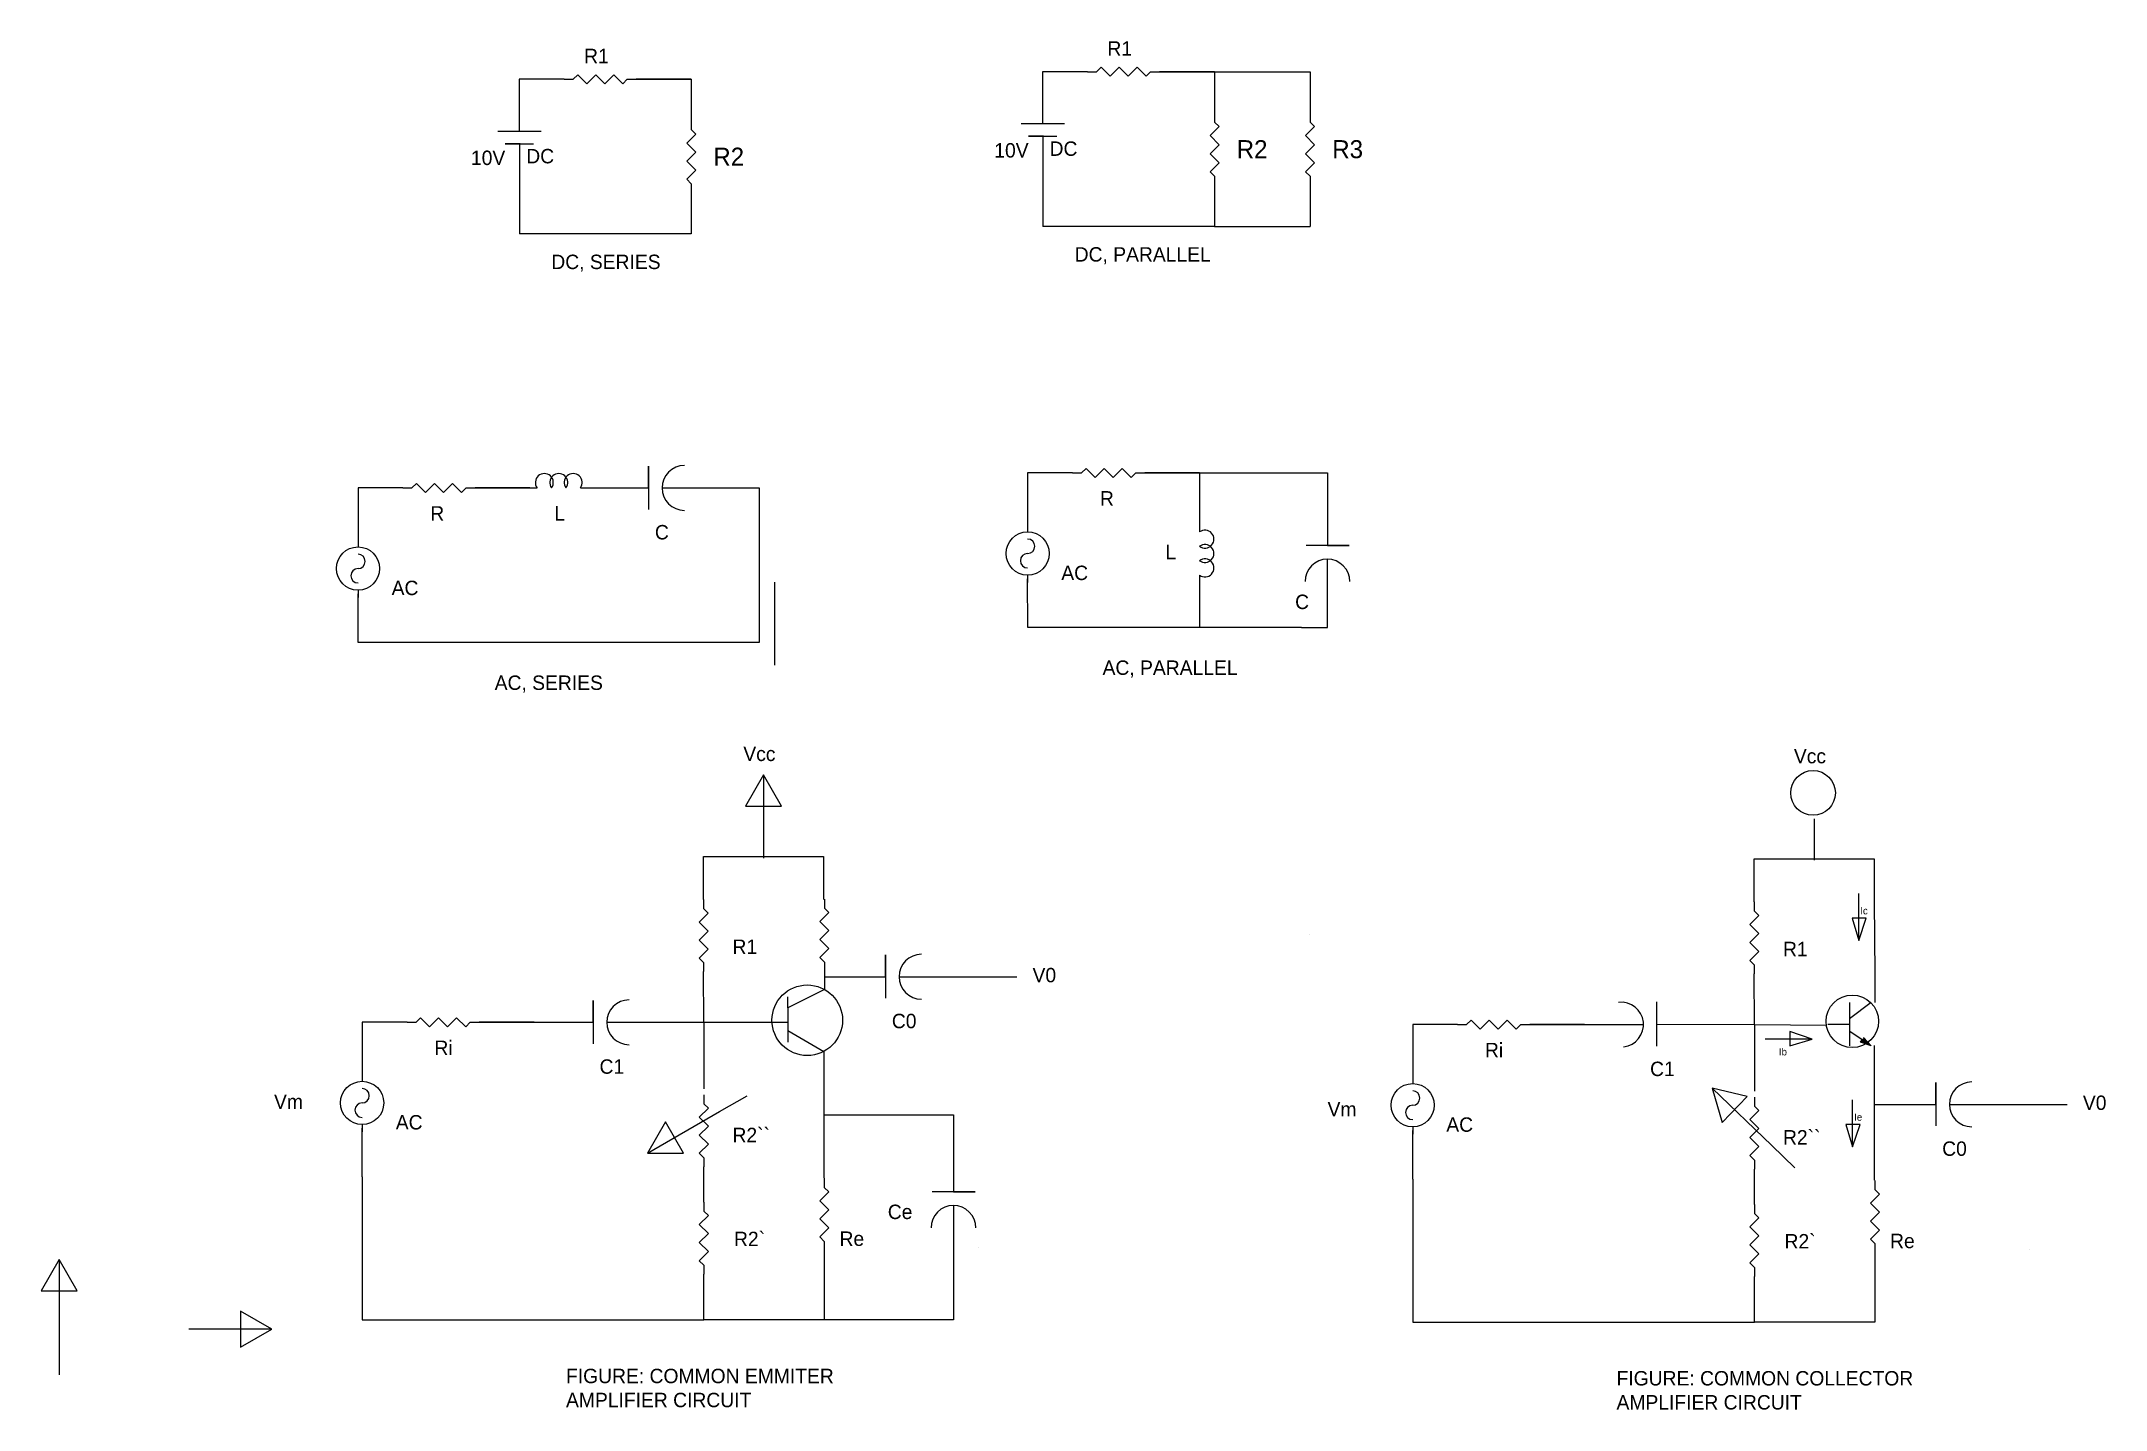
# Model space of a CAD drawing. Header units: inches. Extents: x -13 to 159, y -32 to 41.
# Drawn here: x 101.5 to 158.7, y -1.4 to 36.5 of the extents above; entities that cross this region are included whole.
import ezdxf

# ---------------------------------------------------------------- set-up
doc = ezdxf.new("R2010")
doc.units = ezdxf.units.IN
doc.header["$MEASUREMENT"] = 0

msp = doc.modelspace()

# ---------------------------------------------------------------- texts
at = {"attachment_point": 1}
for s, insert, char_height, width in [('R1', (116.526, 36.337), 0.4, 0.94531), ('R1', (131.046, 36.545), 0.4, 0.94531), ('R2', (134.632, 33.801), 0.5, 0.94531), ('R3', (137.284, 33.801), 0.5, 0.94531), ('10V', (113.387, 33.511), 0.4, 0.94531), ('DC', (114.921, 33.558), 0.4, 0.94531), ('R2', (120.111, 33.593), 0.5, 0.94531), ('10V', (127.907, 33.719), 0.4, 0.94531), ('DC', (129.441, 33.766), 0.4, 0.94531), ('DC, SERIES', (115.616, 30.624), 0.4, 4.28066), ('DC, PARALLEL', (130.137, 30.832), 0.4, 4.85692), ('R', (130.838, 24.062), 0.4, 0.94531), ('R', (112.258, 23.645), 0.4, 0.94531), ('L', (115.698, 23.646), 0.4, 0.94531), ('C', (118.49, 23.123), 0.4, 0.94531), ('L', (132.655, 22.574), 0.4, 0.94531), ('AC', (129.766, 21.995), 0.4, 0.94531), ('AC', (111.186, 21.577), 0.4, 0.94531), ('C', (136.253, 21.191), 0.4, 0.94531), ('AC, SERIES', (114.045, 18.947), 0.4, 4.28066), ('AC, PARALLEL', (130.911, 19.364), 0.4, 4.61286), ('Vcc', (120.944, 16.973), 0.4, 0.94531), ('Vcc', (150.092, 16.91), 0.4, 0.94531), ('Ic', (151.934, 12.519), 0.2, 0.18687), ('R1', (120.643, 11.621), 0.4, 0.94531), ('R1', (149.79, 11.558), 0.4, 0.94531), ('V0', (128.968, 10.834), 0.4, 0.94531), ('C0', (125.064, 9.56), 0.4, 0.94531), ('Ri', (112.373, 8.817), 0.4, 0.94531), ('Ri', (141.52, 8.754), 0.4, 0.94531), ('C1', (116.954, 8.296), 0.4, 0.94531), ('C1', (146.102, 8.232), 0.4, 0.94531), ('Vm', (107.923, 7.32), 0.4, 0.94531), ('Vm', (137.154, 7.113), 0.4, 0.94531), ('V0', (158.11, 7.292), 0.4, 0.94531), ('AC', (111.301, 6.75), 0.4, 0.94531), ('R2``', (120.643, 6.397), 0.4, 0.94531), ('AC', (140.448, 6.686), 0.4, 0.94531), ('R2``', (149.79, 6.333), 0.4, 0.94531), ('Ie', (151.764, 6.793), 0.2, 0.18687), ('C0', (154.206, 6.019), 0.4, 0.94531), ('Ce', (124.952, 4.265), 0.4, 0.94531), ('R2`', (120.685, 3.513), 0.4, 0.94531), ('Re', (123.613, 3.52), 0.4, 0.94531), ('R2`', (149.832, 3.449), 0.4, 0.94531), ('Re', (152.76, 3.457), 0.4, 0.94531), ('FIGURE: COMMON EMMITER\\PAMPLIFIER CIRCUIT', (116.024, -0.289), 0.4, 8.52159), ('FIGURE: COMMON COLLECTOR\\PAMPLIFIER CIRCUIT', (145.171, -0.353), 0.4, 10.15632)]:
    msp.add_mtext(s, dxfattribs=dict(at, insert=insert, char_height=char_height, width=width))
at = {"insert": (149.676, 8.605), "char_height": 0.2, "attachment_point": 1}
msp.add_mtext('Ib', dxfattribs=at)

# ---------------------------------------------------------------- blocks, each defined once
blk = doc.blocks.new('Resistor')
at = {"color": 7}
blk.add_lwpolyline([(0, 0), (0.05, 0), (0.075, 0.025), (0.125, -0.025), (0.175, 0.025), (0.225, -0.025), (0.275, 0.025), (0.325, -0.025), (0.35, 0), (0.4, 0)], dxfattribs=at)
blk = doc.blocks.new('Generator - AC')
at = {"color": 7}
for p, q in [((0, 0), (0.05, 0)), ((0.35, 0), (0.4, 0))]:
    blk.add_line(p, q, dxfattribs=at)
blk.add_circle((0.2, 0), 0.15, dxfattribs=at)
for centre, start, end in [((0.15, 0), 0, 180), ((0.25, 0), 180, 0)]:
    blk.add_arc(centre, 0.05, start, end, dxfattribs=at)
blk = doc.blocks.new('Inductor')
at = {"color": 7}
for p, q in [((0, 0), (0.05, 0)), ((0.35, 0), (0.4, 0))]:
    blk.add_line(p, q, dxfattribs=at)
for centre in [(0.1, 0.0375), (0.2, 0.0375), (0.3, 0.0375)]:
    blk.add_arc(centre, 0.0625, 323.1301, 216.8699, dxfattribs=at)
blk = doc.blocks.new('Transistor - NPN')
at = {"color": 7}
for p, q in [((0.199999, 0.2), (0.199999, -0.2)), ((0.399999, 0.2), (0.199999, 0.05)), ((0, 0), (0.199999, 0)), ((0.316132, -0.145536), (0.201153, -0.069033)), ((0.302516, -0.166503), (0.316132, -0.145536)), ((0.399999, -0.2), (0.302516, -0.166503)), ((0.329748, -0.124569), (0.399999, -0.2))]:
    blk.add_line(p, q, dxfattribs=at)
blk.add_solid([(0.302516, -0.166503), (0.399999, -0.2), (0.329748, -0.124569)], dxfattribs=at)

# ---------------------------------------------------------------- linework, layer by layer
for p, q in [((130.495, 35.699), (129.247, 35.699)), ((129.247, 35.699), (129.247, 34.262)), ((134.017, 35.699), (132.495, 35.699)), ((132.495, 35.699), (134.017, 35.699)), ((134.017, 35.699), (134.017, 34.551)), ((134.017, 35.699), (136.67, 35.699)), ((136.67, 35.699), (136.67, 34.551)), ((115.974, 35.491), (114.727, 35.491)), ((114.727, 35.491), (114.727, 34.054)), ((119.497, 35.491), (117.974, 35.491)), ((117.974, 35.491), (119.497, 35.491)), ((119.497, 35.491), (119.497, 34.343)), ((114.136, 34.054), (115.336, 34.054)), ((128.656, 34.262), (129.856, 34.262)), ((129.275, 33.911), (128.858, 33.911)), ((128.858, 33.911), (129.645, 33.911)), ((129.251, 33.911), (129.251, 31.407)), ((114.755, 33.703), (114.337, 33.703)), ((114.337, 33.703), (115.124, 33.703)), ((114.731, 33.703), (114.731, 31.199)), ((119.497, 32.343), (119.497, 31.199)), ((134.017, 32.551), (134.017, 31.407)), ((136.67, 32.551), (136.67, 31.407)), ((119.497, 31.199), (114.731, 31.199)), ((134.017, 31.407), (129.251, 31.407)), ((134.017, 31.407), (136.67, 31.407)), ((118.314, 24.151), (118.314, 24.757)), ((118.314, 24.757), (118.314, 23.557)), ((111.5, 24.151), (110.253, 24.151)), ((110.253, 24.151), (110.253, 22.714)), ((115.023, 24.151), (113.5, 24.151)), ((113.5, 24.151), (115.023, 24.151)), ((116.623, 24.151), (118.314, 24.151)), ((118.69, 24.151), (121.383, 24.151)), ((121.383, 24.151), (121.383, 19.86)), ((130.08, 24.569), (128.832, 24.569)), ((128.832, 24.569), (128.832, 23.132)), ((133.602, 24.569), (132.08, 24.569)), ((132.08, 24.569), (133.602, 24.569)), ((133.602, 24.569), (133.602, 23.131)), ((133.602, 24.569), (136.432, 24.569)), ((136.432, 24.569), (137.15, 24.569)), ((137.15, 24.569), (137.15, 22.55)), ((137.756, 22.55), (136.556, 22.55)), ((137.15, 22.55), (137.756, 22.55)), ((137.15, 20.277), (137.15, 22.174)), ((110.257, 19.86), (110.253, 21.214)), ((121.808, 21.541), (121.808, 19.235)), ((128.836, 20.277), (128.832, 21.632)), ((133.602, 21.531), (133.602, 20.277)), ((133.602, 20.277), (128.836, 20.277)), ((136.431, 20.277), (133.602, 20.277)), ((136.431, 20.277), (137.15, 20.277)), ((115.023, 19.86), (110.257, 19.86)), ((121.383, 19.86), (115.023, 19.86)), ((121.506, 16.189), (121.006, 15.323)), ((122.006, 15.323), (121.506, 16.189)), ((121.506, 16.189), (121.506, 13.883)), ((121.006, 15.323), (122.006, 15.323)), ((150.653, 14.972), (150.653, 13.819)), ((119.843, 12.731), (119.843, 13.922)), ((119.843, 13.922), (123.172, 13.922)), ((123.172, 13.922), (123.172, 12.734)), ((148.99, 12.667), (148.99, 13.859)), ((148.99, 13.859), (152.319, 13.859)), ((152.319, 13.859), (152.319, 12.671)), ((151.89, 11.592), (151.89, 12.894)), ((152.319, 12.671), (152.339, 10.679)), ((152.099, 12.21), (151.705, 12.21)), ((151.705, 12.21), (151.89, 11.592)), ((151.89, 11.592), (152.099, 12.21)), ((136.639, 11.77), (136.639, 11.77)), ((124.888, 10.589), (124.888, 11.194)), ((124.888, 11.194), (124.888, 9.994)), ((119.848, 9.324), (119.843, 10.731)), ((123.192, 10.743), (123.192, 10.237)), ((123.196, 10.589), (124.888, 10.589)), ((125.264, 10.589), (128.53, 10.589)), ((148.995, 9.26), (148.99, 10.667)), ((152.339, 10.679), (152.339, 10.173)), ((116.778, 9.324), (116.778, 9.93)), ((116.778, 9.93), (116.778, 8.73)), ((123.192, 10.237), (122.182, 9.724)), ((122.182, 9.724), (122.182, 10.034)), ((146.279, 9.893), (146.279, 8.659)), ((152.339, 10.173), (152.339, 9.875)), ((152.339, 9.875), (152.339, 9.875)), ((111.615, 9.324), (110.367, 9.324)), ((110.367, 9.324), (110.367, 7.887)), ((115.137, 9.324), (113.615, 9.324)), ((113.615, 9.324), (115.137, 9.324)), ((115.087, 9.324), (116.778, 9.324)), ((117.154, 9.324), (119.848, 9.324)), ((119.848, 9.324), (119.848, 7.48)), ((119.848, 9.324), (122.182, 9.324)), ((122.182, 9.724), (122.182, 9.093)), ((140.762, 9.26), (139.515, 9.26)), ((139.515, 9.26), (139.515, 7.823)), ((144.285, 9.26), (142.762, 9.26)), ((142.762, 9.26), (144.285, 9.26)), ((144.234, 9.26), (145.926, 9.26)), ((146.279, 9.276), (148.995, 9.26)), ((148.995, 9.26), (148.995, 7.416)), ((148.995, 9.26), (150.993, 9.249)), ((122.182, 9.093), (123.174, 8.515)), ((122.182, 9.093), (122.182, 8.776)), ((150.599, 8.859), (149.297, 8.859)), ((150.599, 8.859), (149.981, 9.067)), ((149.981, 9.067), (149.981, 8.674)), ((149.981, 8.674), (150.599, 8.859)), ((152.322, 8.683), (152.322, 4.943)), ((123.174, 8.515), (123.174, 5.007)), ((147.821, 7.501), (148.099, 6.541)), ((148.792, 7.262), (147.821, 7.501)), ((147.821, 7.501), (149.484, 5.903)), ((154.029, 7.047), (154.029, 7.653)), ((154.029, 7.653), (154.029, 6.453)), ((120.283, 6.846), (121.049, 7.288)), ((148.099, 6.541), (148.792, 7.262)), ((151.72, 5.866), (151.72, 7.169)), ((152.338, 7.047), (154.029, 7.047)), ((154.405, 7.047), (157.672, 7.047)), ((110.371, 5.033), (110.367, 6.387)), ((118.285, 5.693), (120.283, 6.846)), ((118.785, 6.559), (118.285, 5.693)), ((119.285, 5.693), (118.785, 6.559)), ((123.174, 6.761), (126.773, 6.761)), ((126.773, 6.761), (126.773, 6.309)), ((126.773, 6.309), (126.773, 4.617)), ((139.519, 4.969), (139.515, 6.323)), ((151.929, 6.485), (151.535, 6.485)), ((151.535, 6.485), (151.72, 5.866)), ((151.72, 5.866), (151.929, 6.485)), ((149.484, 5.903), (150.122, 5.29)), ((118.285, 5.693), (119.285, 5.693)), ((119.848, 4.335), (119.848, 5.315)), ((148.995, 4.271), (148.995, 5.251)), ((110.371, 5.033), (110.371, 1.066)), ((127.379, 4.617), (126.179, 4.617)), ((126.773, 4.617), (127.379, 4.617)), ((139.519, 4.969), (139.519, 1.002)), ((126.773, 4.241), (126.773, 1.066)), ((123.191, 2.995), (123.191, 1.066)), ((127.47, 3.085), (127.47, 3.085)), ((152.338, 2.932), (152.338, 1.002)), ((156.617, 3.021), (156.617, 3.021)), ((101.965, 2.739), (101.465, 1.873)), ((102.465, 1.873), (101.965, 2.739)), ((101.965, 2.739), (101.965, 0.432)), ((119.848, 1.066), (119.848, 2.335)), ((101.465, 1.873), (102.465, 1.873)), ((148.995, 1.002), (148.995, 2.271)), ((107.863, 0.81), (106.997, 1.31)), ((106.997, 1.31), (106.997, 0.31)), ((107.863, 0.81), (105.556, 0.81)), ((106.997, 0.31), (107.863, 0.81)), ((110.371, 1.066), (119.848, 1.066)), ((123.191, 1.066), (119.848, 1.066)), ((126.773, 1.066), (123.191, 1.066)), ((139.519, 1.002), (148.995, 1.002)), ((152.338, 1.002), (148.995, 1.002)), ((101.965, 0.432), (101.965, -0.453))]:
    msp.add_line(p, q)
for centre, radius in [((150.623, 15.69), 0.62), ((122.717, 9.381), 0.979), ((151.713, 9.352), 0.728)]:
    msp.add_circle(centre, radius)
for centre, start, end in [((119.312, 24.151), 90, 270), ((137.15, 21.552), 0, 180), ((125.886, 10.589), 90, 270), ((117.776, 9.324), 90, 270), ((145.297, 9.259), 276.5604, 96.5604), ((155.027, 7.047), 90, 270), ((126.773, 3.619), 0, 180)]:
    msp.add_arc(centre, 0.622, start, end)

# ---------------------------------------------------------------- block references
for name, p, xscale, yscale in [('Resistor', (115.974, 35.491), 5, 5), ('Resistor', (130.495, 35.699), 5, 5), ('Resistor', (130.08, 24.569), 5, 5), ('Resistor', (111.5, 24.151), 5, 5), ('Inductor', (115.023, 24.151), 4, 4), ('Transistor - NPN', (151.037, 9.275), 3, 3), ('Resistor', (111.615, 9.324), 5, 5), ('Resistor', (140.762, 9.26), 5, 5)]:
    msp.add_blockref(name, p, dxfattribs=dict(xscale=xscale, yscale=yscale))
at = {"rotation": 270}
for name, p, xscale, yscale in [('Resistor', (134.017, 34.551), 5, 5), ('Resistor', (136.67, 34.551), 5, 5), ('Resistor', (119.497, 34.343), 5, 5), ('Generator - AC', (128.832, 23.132), 4, 4), ('Inductor', (133.602, 23.131), 4, 4), ('Generator - AC', (110.253, 22.714), 4, 4), ('Resistor', (119.843, 12.731), 5, 5), ('Resistor', (123.192, 12.743), 5, 5), ('Resistor', (148.99, 12.667), 5, 5), ('Generator - AC', (110.367, 7.887), 4, 4), ('Generator - AC', (139.515, 7.823), 4, 4), ('Resistor', (119.848, 7.315), 5, 5.000000000000001), ('Resistor', (148.995, 7.251), 5, 5.000000000000001), ('Resistor', (123.191, 4.995), 5, 5), ('Resistor', (152.338, 4.932), 5, 5), ('Resistor', (119.848, 4.335), 5, 5), ('Resistor', (148.995, 4.271), 5, 5)]:
    msp.add_blockref(name, p, dxfattribs=dict(at, xscale=xscale, yscale=yscale))

msp.set_redraw_order([(e.dxf.handle, doc.entitydb.next_handle()) for e in msp.query("TEXT MTEXT ATTDEF DIMENSION ARC_DIMENSION")])  # texts and dimensions are drawn at this point

doc.saveas('drawing.dxf')
